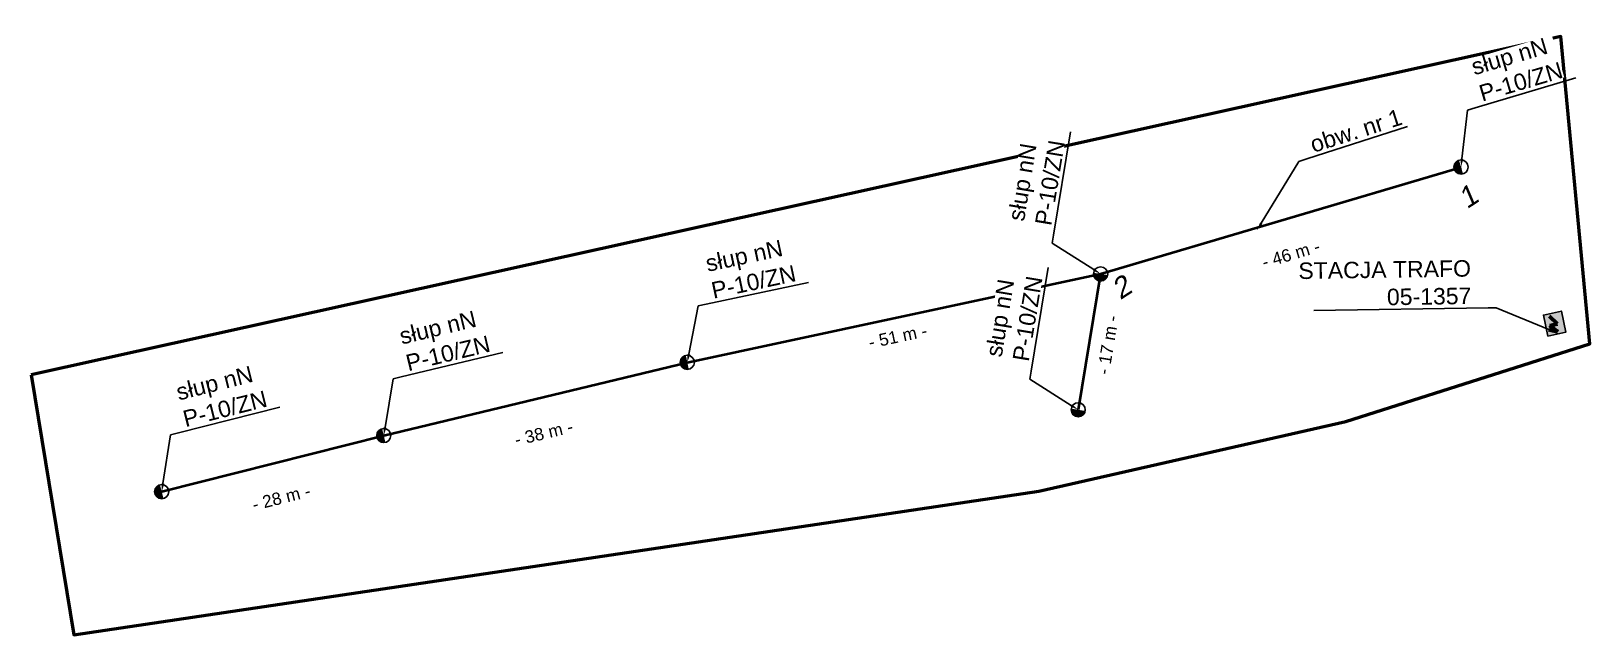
# Model space of a CAD drawing. Header units: metres. Extents: x 7531723 to 15066081, y 5784574 to 11569750.
# Drawn here: x 7535516.2 to 7535705.7, y 5784786 to 5784859.2 of the extents above; entities that cross this region are included whole.
import ezdxf
from ezdxf import colors
from ezdxf.entities.mleader import LeaderData, LeaderLine
from ezdxf.math import Vec2, Vec3

# ---------------------------------------------------------------- set-up
doc = ezdxf.new("R2010")
doc.units = ezdxf.units.M
for name, color, linetype, lineweight in [('!tele', 30, 'Continuous', 40), ('!trafo', 6, 'Continuous', 50), ('_MM LINIA Sn', 40, 'Continuous', 30), ('_numery', 7, 'Continuous', 40)]:
    doc.layers.add(name, color=color, linetype=linetype, lineweight=lineweight)
for name, color, linetype in [('!wymiary', 7, 'Continuous'), ('_MM opisy', 7, 'Continuous'), ('_MM slupy', 5, 'Continuous'), ('_mm trafo', 3, 'Continuous')]:
    doc.layers.add(name, color=color, linetype=linetype)
doc.layers.add('_arkusze model', color=7, linetype='Continuous', lineweight=50, plot=False)
doc.layers.get('0').off()
doc.styles.get("Standard").update_dxf_attribs({"font": 'arial.ttf'})
doc.dimstyles.new('opis linie', dxfattribs={"dimtxt": 1.5, "dimasz": 0.18, "dimexe": 0.18, "dimexo": 0.0625, "dimgap": 2.5, "dimtad": 4, "dimdec": 0, "dimzin": 0, "dimdsep": 46, "dimtxsty": 'Standard', "dimcen": 0.09, "dimse1": 1, "dimse2": 1, "dimsd1": 1, "dimsd2": 1, "dimclrt": 256, "dimadec": 0, "dimazin": 0, "dimtfac": 1, "dimtdec": 0, "dimtofl": 0, "dimtmove": 0, "dimatfit": 3, "dimfxl": 1, "dimtfill": 1, "dimtolj": 1, "dimtzin": 0, "dimarcsym": 0})

# ---------------------------------------------------------------- blocks, each defined once
blk = doc.blocks.new('trafo')
at = {"layer": '_mm trafo'}
h = blk.add_hatch(color=256, dxfattribs=at)
h.dxf.hatch_style = 1
h.paths.add_polyline_path([(-1.15, 1.02), (-0.52, -1.51), (1.64, -0.96), (1.01, 1.59)])
at = {"layer": '_MM LINIA Sn', "color": 2, "lineweight": 60}
for p, q in [((0.58, 0.02), (-0.43, 0.9)), ((-0.32, -0.23), (0.58, 0.02)), ((0.58, -0.92), (-0.32, -0.23)), ((0.55, -0.72), (0.41, -0.9)), ((0.41, -0.9), (0.58, -0.92)), ((0.58, -0.92), (0.55, -0.72))]:
    blk.add_line(p, q, dxfattribs=at)
at = {"layer": '_mm trafo', "flags": 128}
blk.add_lwpolyline([(-0.52, -1.52), (1.64, -0.96), (0.98, 1.58), (-1.17, 0.99), (-0.52, -1.52)], close=True, dxfattribs=at)
blk = doc.blocks.new('ZN')
at = {"layer": '_MM slupy', "transparency": 33554687}
h = blk.add_hatch(color=256, dxfattribs=at)
h.dxf.hatch_style = 1
h.paths.add_polyline_path([(0, -0.86), (0, 0.86, 1)])
at = {"layer": '_MM slupy'}
blk.add_circle((0, 0), 0.857, dxfattribs=at)
blk = doc.blocks.new('*D28')
at = {"layer": 'Defpoints', "color": 0}
for p in [(7535646, 5784829.72), (7535642.29, 5784813.4), (7535643.28, 5784813.24)]:
    blk.add_point(p, dxfattribs=at)
at = {"layer": '!wymiary', "insert": (7535646.86, 5784821.11), "char_height": 1.5, "attachment_point": 5, "rotation": 80.6279, "bg_fill": 3, "box_fill_scale": 1.1, "bg_fill_color": 9, "bg_fill_true_color": 13158600, "bg_fill_transparency": 0}
blk.add_mtext('\\A1;- 17 m -', dxfattribs=at)
blk = doc.blocks.new('*D29')
at = {"layer": 'Defpoints', "color": 0}
for p in [(7535558.97, 5784810.12), (7535559.21, 5784809.15), (7535532.01, 5784803.31)]:
    blk.add_point(p, dxfattribs=at)
at = {"layer": '!wymiary', "insert": (7535546.53, 5784802.58), "char_height": 1.5, "attachment_point": 5, "rotation": 14.1782, "bg_fill": 3, "box_fill_scale": 1.1, "bg_fill_color": 9, "bg_fill_true_color": 13158600, "bg_fill_transparency": 0}
blk.add_mtext('\\A1;- 28 m -', dxfattribs=at)
blk = doc.blocks.new('*D30')
at = {"layer": 'Defpoints', "color": 0}
for p in [(7535595.82, 5784819), (7535596.05, 5784818.03), (7535558.97, 5784810.12)]:
    blk.add_point(p, dxfattribs=at)
at = {"layer": '!wymiary', "insert": (7535578.39, 5784810.41), "char_height": 1.5, "attachment_point": 5, "rotation": 13.5472, "bg_fill": 3, "box_fill_scale": 1.1, "bg_fill_color": 9, "bg_fill_true_color": 13158600, "bg_fill_transparency": 0}
blk.add_mtext('\\A1;- 38 m -', dxfattribs=at)
blk = doc.blocks.new('*D31')
at = {"layer": 'Defpoints', "color": 0}
for p in [(7535645.79, 5784830.7), (7535646, 5784829.72), (7535595.82, 5784819)]:
    blk.add_point(p, dxfattribs=at)
at = {"layer": '!wymiary', "insert": (7535621.38, 5784822.14), "char_height": 1.5, "attachment_point": 5, "rotation": 12.0589, "bg_fill": 3, "box_fill_scale": 1.1, "bg_fill_color": 9, "bg_fill_true_color": 13158600, "bg_fill_transparency": 0}
blk.add_mtext('\\A1;- 51 m -', dxfattribs=at)
blk = doc.blocks.new('*D32')
at = {"layer": 'Defpoints', "color": 0}
for p in [(7535689.75, 5784842.69), (7535690.03, 5784841.73), (7535646, 5784829.72)]:
    blk.add_point(p, dxfattribs=at)
at = {"layer": '!wymiary', "insert": (7535669.09, 5784832.12), "char_height": 1.5, "attachment_point": 5, "rotation": 16.5128, "bg_fill": 3, "box_fill_scale": 1.1, "bg_fill_color": 9, "bg_fill_true_color": 13158600, "bg_fill_transparency": 0}
blk.add_mtext('\\A1;- 46 m -', dxfattribs=at)
blk = doc.blocks.new('q')
at = {"layer": '_MM slupy'}
blk.add_blockref('ZN', (0, 0), dxfattribs=at)
at = {"layer": '_MM opisy'}
ml = blk.add_multileader_mtext('Standard', dxfattribs=at)
ml.set_content('\\pxql;słup nN\\PP-10/ZN', color=256)
ml.set_leader_properties()
ml.build(insert=Vec2(0, 0))
ml.multileader.update_dxf_attribs({"has_text_frame": 1, "text_left_attachment_type": 5, "text_right_attachment_type": 5, "dogleg_length": 1, "arrow_head_size": 1})
ctx = ml.context
ctx.base_point, ctx.char_height, ctx.arrow_head_size, ctx.landing_gap_size, ctx.plane_origin = Vec3(3.71, 6.41), 2, 1, 1, Vec3(1.72, -1.42)
ctx.left_attachment, ctx.right_attachment = 5, 5
notes = []
notes.append((ctx, [(0, (1, 1, 0), (2.71, 6.41), (1, 0), 1, [(0, [(0, 0), (2.71, 6.41)], 0, [])])]))
ctx.mtext.insert, ctx.mtext.flow_direction = Vec3(4.71, 12.21), 5
ctx.mtext.has_bg_fill, ctx.mtext.bg_color, ctx.mtext.bg_scale_factor, ctx.mtext.bg_transparency, ctx.mtext.use_window_bg_color = 1, -1023410175, 1, 0, 1
for ctx, leaders in notes:
    for number, flags, end, landing, length, lines in leaders:
        leader = LeaderData()
        leader.index, (leader.has_last_leader_line, leader.has_dogleg_vector, leader.attachment_direction) = number, flags
        leader.last_leader_point, leader.dogleg_vector, leader.dogleg_length = Vec3(end), Vec3(landing), length
        for number, points, colour, breaks in lines:
            line = LeaderLine()
            line.index, line.vertices, line.color, line.breaks = number, Vec3.list(points), colors.encode_raw_color(colour), breaks
            leader.lines.append(line)
        ctx.leaders.append(leader)

msp = doc.modelspace()

# ---------------------------------------------------------------- linework, layer by layer
at = {"layer": '!tele'}
for points in [[(7535532.01, 5784803.31), (7535558.97, 5784810.12), (7535595.82, 5784819), (7535646, 5784829.72), (7535689.75, 5784842.69)], [(7535646, 5784829.72), (7535643.28, 5784813.24)]]:
    msp.add_lwpolyline(points, dxfattribs=at)
at = {"layer": '!trafo'}
msp.add_lwpolyline([(7535516.17, 5784817.47), (7535521.34, 5784785.95), (7535638.5, 5784803.39), (7535675.78, 5784811.82), (7535705.4, 5784821.24), (7535701.87, 5784858.51)], close=True, dxfattribs=at)

# ---------------------------------------------------------------- block references
at = {"layer": '_arkusze model', "rotation": 357.3066721443945}
msp.add_blockref('trafo', (7535700.88, 5784823.68), dxfattribs=at)

# ---------------------------------------------------------------- next in the draw order: block references
for p, rotation in [((7535689.75, 5784842.69), 16.512833066073), ((7535646, 5784829.72), 80.62790729203294), ((7535595.82, 5784819), 12.05888287968807), ((7535558.97, 5784810.12), 13.54723086355046), ((7535532.01, 5784803.31), 14.17819060574154)]:
    msp.add_blockref('q', p, dxfattribs=dict(rotation=rotation))

# ---------------------------------------------------------------- next in the draw order: leaders
at = {"layer": '_mm trafo', "color": 3}
ml = msp.add_multileader_mtext('Standard', dxfattribs=at)
ml.set_content('STACJA TRAFO\\P05-1357', color=3)
ml.set_leader_properties()
ml.build(insert=Vec2(0, 0))
ml.multileader.update_dxf_attribs({"has_text_frame": 1, "text_left_attachment_type": 5, "text_right_attachment_type": 5, "dogleg_length": 1, "arrow_head_size": 1.5})
ctx = ml.context
ctx.base_point, ctx.char_height, ctx.arrow_head_size, ctx.plane_origin, ctx.plane_x_axis, ctx.plane_y_axis = Vec3(7535668.33, 5784825.25), 2, 1.5, Vec3(7535705.02, 5784791.58), Vec3(0.999891, 0.014731), Vec3(-0.014731, 0.999891)
ctx.left_attachment, ctx.right_attachment, ctx.text_align_type, ctx.attachment_type = 5, 5, 2, 2
notes = []
notes.append((ctx, [(0, (1, 1, 0), (7535694.03, 5784825.63), (-0.999891, -0.014731), 1, [(0, [(7535701.78, 5784822.39)], 0, [])])]))
ctx.mtext.insert, ctx.mtext.text_direction, ctx.mtext.rotation, ctx.mtext.alignment, ctx.mtext.flow_direction = Vec3(7535690.94, 5784831.41), Vec3(0.999891, 0.014731), 6.129723, 3, 5
ctx.mtext.has_bg_fill, ctx.mtext.bg_color, ctx.mtext.bg_scale_factor, ctx.mtext.bg_transparency, ctx.mtext.use_window_bg_color = 1, -1073741824, 1, 0, 1
for ctx, leaders in notes:
    for number, flags, end, landing, length, lines in leaders:
        leader = LeaderData()
        leader.index, (leader.has_last_leader_line, leader.has_dogleg_vector, leader.attachment_direction) = number, flags
        leader.last_leader_point, leader.dogleg_vector, leader.dogleg_length = Vec3(end), Vec3(landing), length
        for number, points, colour, breaks in lines:
            line = LeaderLine()
            line.index, line.vertices, line.color, line.breaks = number, Vec3.list(points), colors.encode_raw_color(colour), breaks
            leader.lines.append(line)
        ctx.leaders.append(leader)

# ---------------------------------------------------------------- next in the draw order: block references
at = {"rotation": 80.62790729203294}
msp.add_blockref('q', (7535643.28, 5784813.24), dxfattribs=at)

# ---------------------------------------------------------------- next in the draw order: dimensions: what is measured, and where the dimension line sits
at = {"layer": '!wymiary'}
dim = msp.add_aligned_dim(p1=(7535532.01, 5784803.31), p2=(7535558.97, 5784810.12), distance=-1, dimstyle='opis linie', override={"dimpost": '- <> m -'}, dxfattribs=at)
dim.commit()
dim.dimension.update_dxf_attribs({"geometry": '*D29', "text_midpoint": (7535546.53, 5784802.58)})

# ---------------------------------------------------------------- next in the draw order: dimensions: what is measured, and where the dimension line sits
for p1, p2, picture, middle in [((7535646, 5784829.72), (7535643.28, 5784813.24), '*D28', (7535646.86, 5784821.11)), ((7535558.97, 5784810.12), (7535595.82, 5784819), '*D30', (7535578.39, 5784810.41))]:
    dim = msp.add_aligned_dim(p1=p1, p2=p2, distance=-1, dimstyle='opis linie', override={"dimpost": '- <> m -'}, dxfattribs=at)
    dim.commit()
    dim.dimension.update_dxf_attribs({"geometry": picture, "text_midpoint": middle})

# ---------------------------------------------------------------- next in the draw order: dimensions: what is measured, and where the dimension line sits
dim = msp.add_aligned_dim(p1=(7535595.82, 5784819), p2=(7535646, 5784829.72), distance=1, dimstyle='opis linie', override={"dimpost": '- <> m -'}, dxfattribs=at)
dim.commit()
dim.dimension.update_dxf_attribs({"geometry": '*D31', "text_midpoint": (7535621.38, 5784822.14)})

# ---------------------------------------------------------------- next in the draw order: dimensions: what is measured, and where the dimension line sits
dim = msp.add_aligned_dim(p1=(7535646, 5784829.72), p2=(7535689.75, 5784842.69), distance=-1, dimstyle='opis linie', override={"dimpost": '- <> m -'}, dxfattribs=at)
dim.commit()
dim.dimension.update_dxf_attribs({"geometry": '*D32', "text_midpoint": (7535669.09, 5784832.12)})

# ---------------------------------------------------------------- next in the draw order: texts
at = {"layer": '_numery', "oblique": 10}
for s, p in [('1', (7535690.46, 5784837.54, 145.84)), ('2', (7535648.38, 5784826.52))]:
    msp.add_text(s, height=2.5, rotation=33.1474, dxfattribs=at).set_placement(p)

# ---------------------------------------------------------------- next in the draw order: leaders
at = {"layer": '_MM opisy', "color": 1}
ml = msp.add_multileader_mtext('Standard', dxfattribs=at)
ml.set_content('\\pxql;obw. nr 1', color=1)
ml.set_leader_properties()
ml.build(insert=Vec2(0, 0))
ml.multileader.update_dxf_attribs({"has_text_frame": 1, "text_left_attachment_type": 5, "text_right_attachment_type": 5, "dogleg_length": 1, "arrow_head_size": 1})
ctx = ml.context
ctx.base_point, ctx.char_height, ctx.arrow_head_size, ctx.landing_gap_size, ctx.plane_origin, ctx.plane_x_axis, ctx.plane_y_axis = Vec3(7535671.01, 5784843.68), 2, 1, 1, Vec3(7535673.98, 5784823.02), Vec3(0.952612, 0.304189), Vec3(-0.304189, 0.952612)
ctx.left_attachment, ctx.right_attachment = 5, 5
notes = []
notes.append((ctx, [(0, (1, 1, 0), (7535670.06, 5784843.38), (0.952612, 0.304189), 1, [(0, [(7535664.97, 5784835.02)], 0, [])])]))
ctx.mtext.insert, ctx.mtext.text_direction, ctx.mtext.flow_direction = Vec3(7535671.22, 5784846.31), Vec3(0.952612, 0.304189), 5
ctx.mtext.has_bg_fill, ctx.mtext.bg_color, ctx.mtext.bg_scale_factor, ctx.mtext.bg_transparency, ctx.mtext.use_window_bg_color = 1, -1023410175, 1, 0, 1
for ctx, leaders in notes:
    for number, flags, end, landing, length, lines in leaders:
        leader = LeaderData()
        leader.index, (leader.has_last_leader_line, leader.has_dogleg_vector, leader.attachment_direction) = number, flags
        leader.last_leader_point, leader.dogleg_vector, leader.dogleg_length = Vec3(end), Vec3(landing), length
        for number, points, colour, breaks in lines:
            line = LeaderLine()
            line.index, line.vertices, line.color, line.breaks = number, Vec3.list(points), colors.encode_raw_color(colour), breaks
            leader.lines.append(line)
        ctx.leaders.append(leader)

doc.saveas('drawing.dxf')
